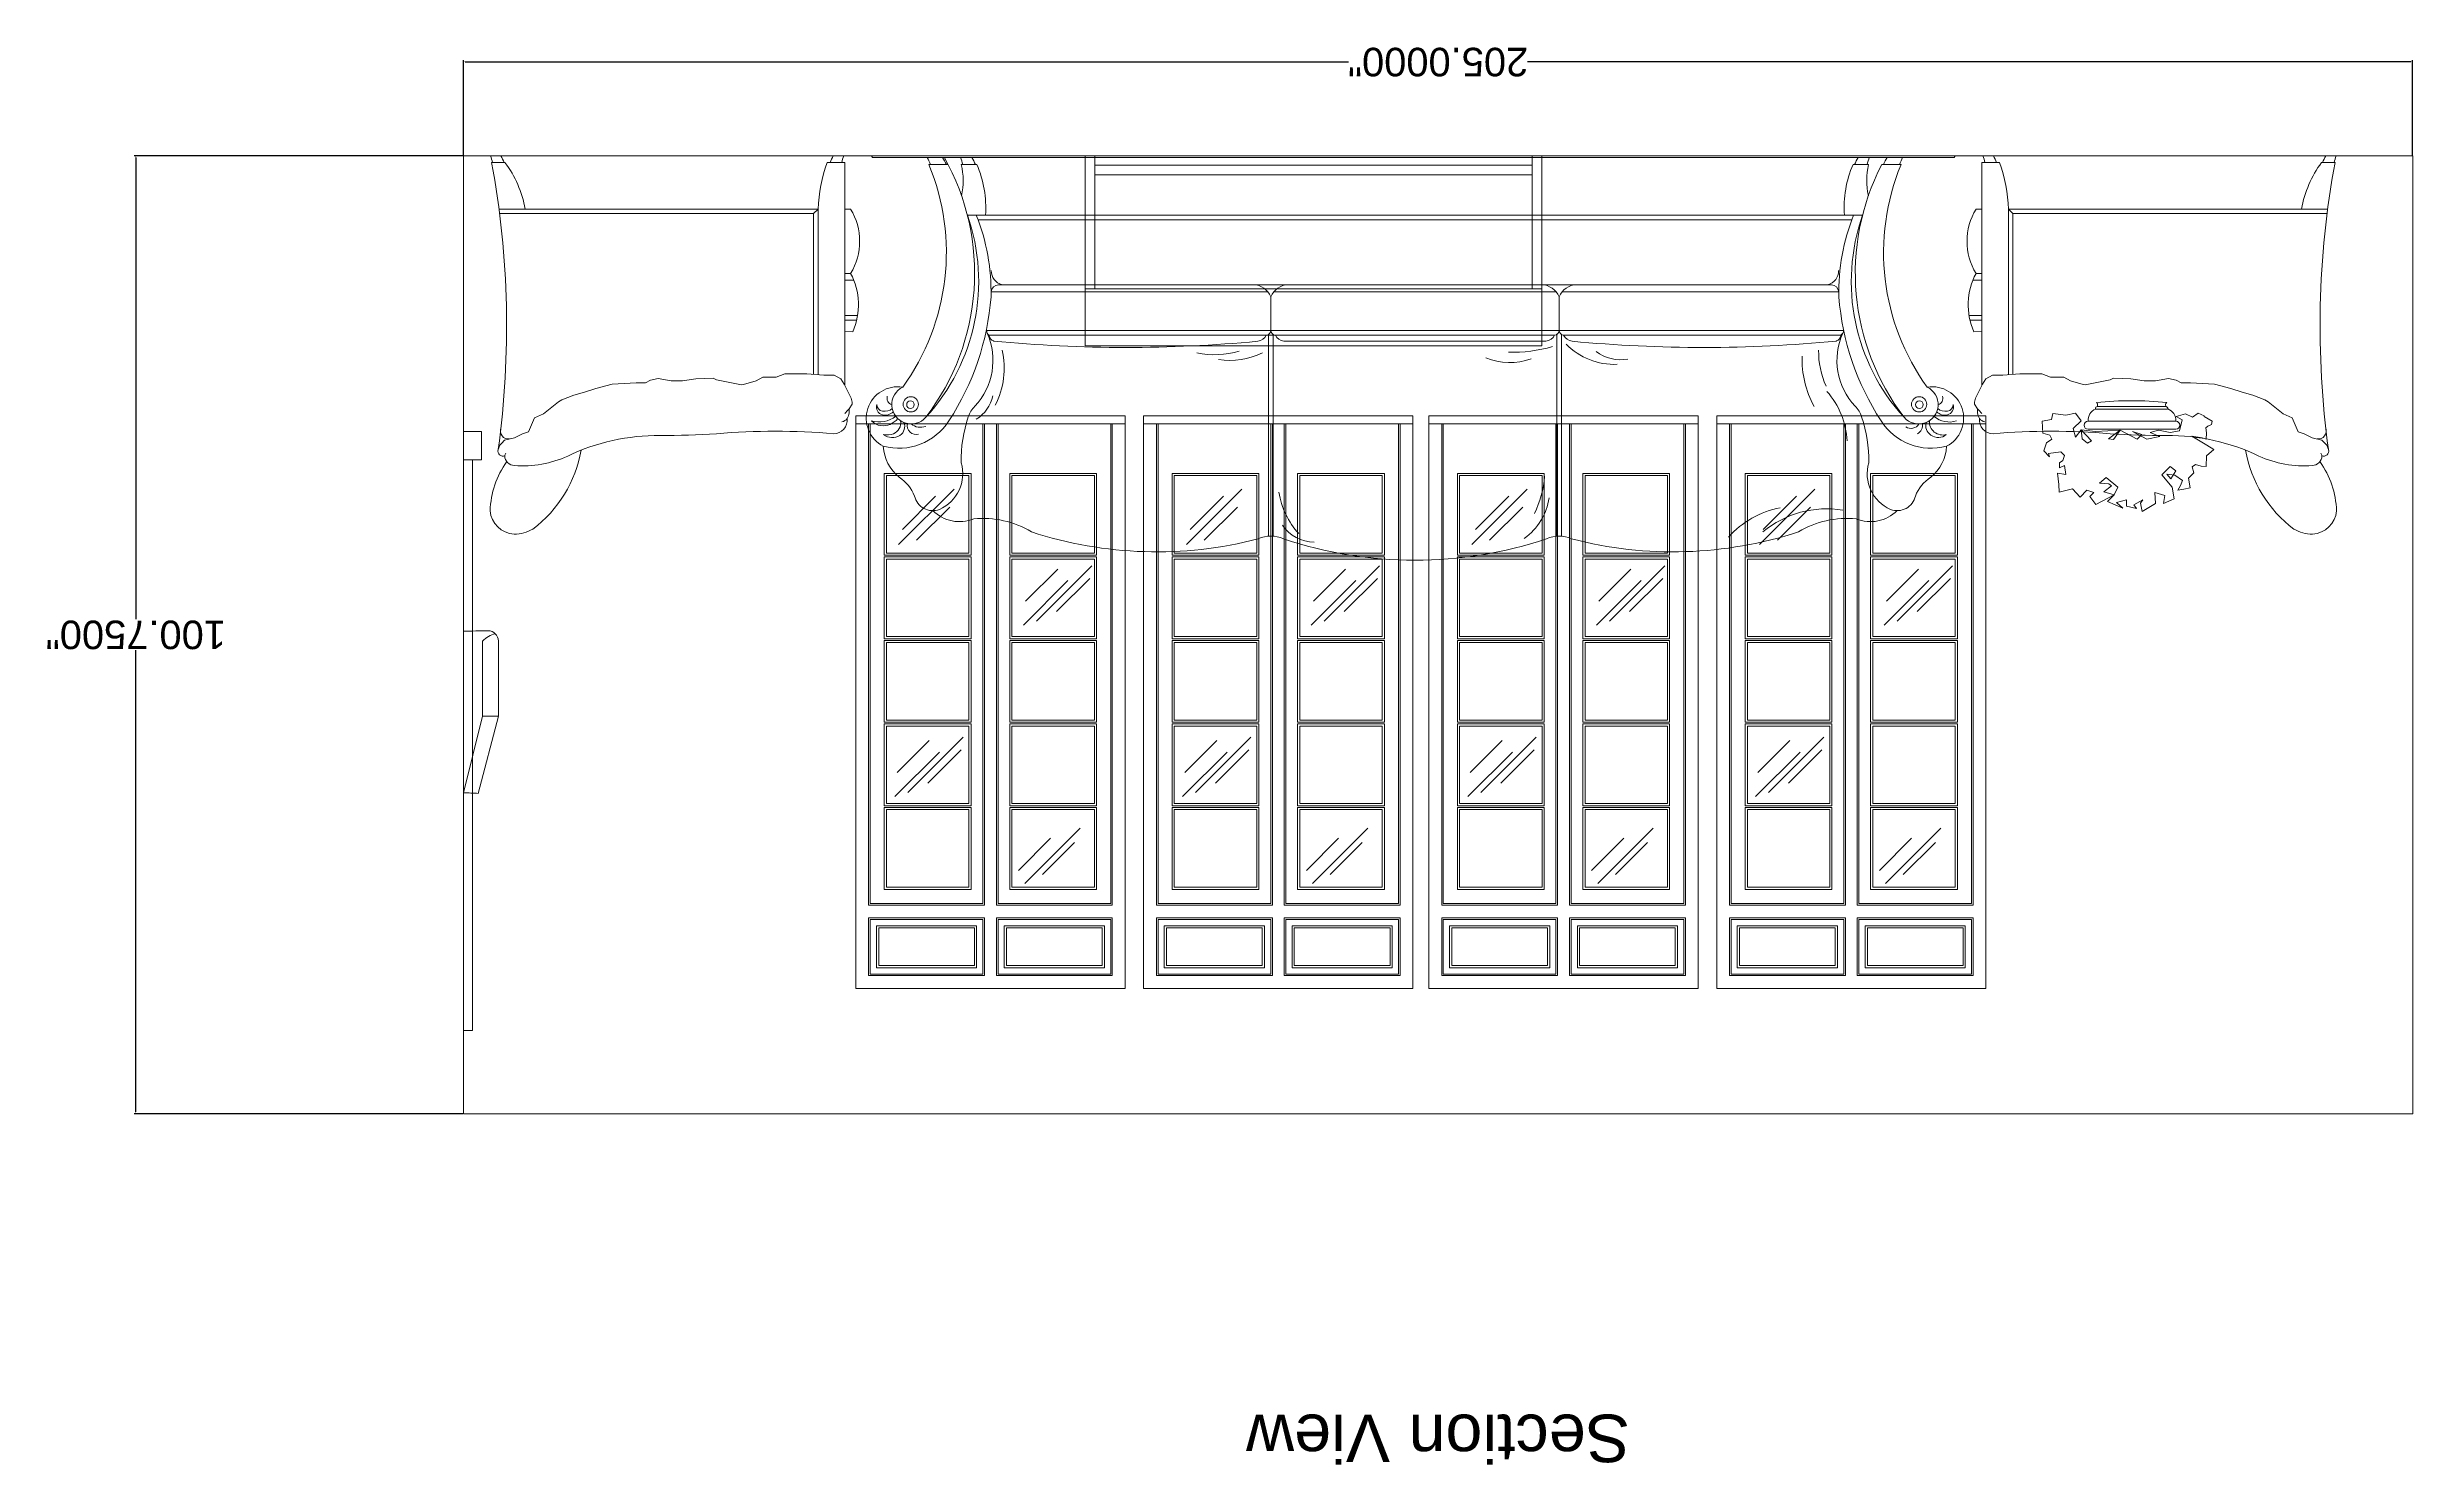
# Model space of a CAD drawing. Header units: inches. Extents: x -813 to 82, y -70 to 268.
# Drawn here: x -812.5 to -563.8, y 107.9 to 256.9 of the extents above; entities that cross this region are included whole.
import ezdxf

# ---------------------------------------------------------------- set-up
doc = ezdxf.new("R2010")
doc.units = ezdxf.units.IN
doc.header["$MEASUREMENT"] = 0
doc.layers.get('Defpoints').update_dxf_attribs({"color": 6})
for name, color, linetype, lineweight in [('ACs', 161, 'Continuous', 0), ('Flowers', 240, 'Continuous', 0), ('Furniture', 4, 'Continuous', 0), ('Text', 30, 'Continuous', 0), ('Windows', 2, 'Continuous', 0)]:
    doc.layers.add(name, color=color, linetype=linetype, lineweight=lineweight)
doc.layers.add('Rugs', color=201, linetype='Continuous')
doc.layers.add('S-DIM', color=7, linetype='Continuous')
doc.layers.add('Walls', color=3, linetype='Continuous', plot=False)
doc.styles.get("Standard").update_dxf_attribs({"font": 'arial.ttf'})
doc.dimstyles.get("Standard").update_dxf_attribs({"dimtxt": 0.18, "dimasz": 0.18, "dimexe": 0.18, "dimexo": 0.0625, "dimgap": 0.09, "dimtad": 0, "dimtih": 1, "dimtoh": 1, "dimdec": 4, "dimzin": 1, "dimdsep": 46, "dimtxsty": 'Standard', "dimcen": 0.09, "dimadec": 0, "dimazin": 0, "dimtfac": 1, "dimtdec": 4, "dimtofl": 0, "dimtmove": 0, "dimatfit": 3, "dimfxl": 1, "dimtolj": 1, "dimtzin": 0, "dimarcsym": 0})

# ---------------------------------------------------------------- blocks, each defined once
blk = doc.blocks.new('*D222')
at = {"layer": 'Defpoints', "color": 0, "lineweight": 0, "transparency": 16777216}
for p in [(-803.23, 245.54), (-768.77, 245.54), (-768.77, 144.79)]:
    blk.add_point(p, dxfattribs=at)
at = {"layer": 'S-DIM', "color": 0, "lineweight": -2, "transparency": 16777216}
for p, q in [((-768.83, 245.54), (-803.41, 245.54)), ((-803.23, 245.36), (-803.23, 196.79)), ((-803.23, 144.97), (-803.23, 193.54)), ((-768.83, 144.79), (-803.41, 144.79))]:
    blk.add_line(p, q, dxfattribs=at)
at = {"layer": 'S-DIM', "color": 0, "lineweight": 0, "transparency": 16777216}
for points in [[(-803.2, 245.36), (-803.26, 245.36), (-803.23, 245.54)], [(-803.2, 144.97), (-803.26, 144.97), (-803.23, 144.79)]]:
    blk.add_solid(points, dxfattribs=at)
at = {"layer": 'S-DIM', "color": 0, "lineweight": 0, "transparency": 16777216, "insert": (-803.23, 195.17), "char_height": 0.18, "attachment_point": 5, "rotation": 180}
blk.add_mtext('\\A1;{\\H16.66667x;100.7500"}', dxfattribs=at)
blk = doc.blocks.new('*D223')
at = {"layer": 'Defpoints', "color": 0, "lineweight": 0, "transparency": 16777216}
for p in [(-768.77, 255.41), (-768.77, 245.54), (-563.77, 245.54)]:
    blk.add_point(p, dxfattribs=at)
at = {"layer": 'S-DIM', "color": 0, "lineweight": -2, "transparency": 16777216}
for p, q in [((-768.77, 245.6), (-768.77, 255.59)), ((-768.59, 255.41), (-675.68, 255.41)), ((-563.95, 255.41), (-656.85, 255.41)), ((-563.77, 245.6), (-563.77, 255.59))]:
    blk.add_line(p, q, dxfattribs=at)
at = {"layer": 'S-DIM', "color": 0, "lineweight": 0, "transparency": 16777216}
for points in [[(-768.59, 255.38), (-768.59, 255.44), (-768.77, 255.41)], [(-563.95, 255.38), (-563.95, 255.44), (-563.77, 255.41)]]:
    blk.add_solid(points, dxfattribs=at)
at = {"layer": 'S-DIM', "color": 0, "lineweight": 0, "transparency": 16777216, "insert": (-666.27, 255.41), "char_height": 0.18, "attachment_point": 5, "rotation": 180}
blk.add_mtext('\\A1;{\\H16.66667x;205.0000"}', dxfattribs=at)

msp = doc.modelspace()

# ---------------------------------------------------------------- linework, layer by layer
at = {"layer": 'ACs', "color": 161}
for p, q in [((-766.75641, 186.58597), (-766.75641, 194.49414)), ((-765.0974, 186.58597), (-765.0974, 194.49414))]:
    msp.add_line(p, q, dxfattribs=at)
at = {"layer": 'ACs', "lineweight": 0}
for p, q in [((-766.75641, 186.58597), (-768.76651, 178.54256)), ((-767.20455, 178.47606), (-765.0974, 186.58597)), ((-765.0974, 186.58597), (-766.75641, 186.58597)), ((-765.91549, 186.58597), (-765.91549, 186.58597))]:
    msp.add_line(p, q, dxfattribs=at)
at = {"layer": 'ACs', "color": 161}
for centre, radius, start, end in [((-759.26584, -171.13137), 366.78163, 91.0814186, 91.4842864), ((-764.95339, 192.8455), 2.44314, 100.5193166, 137.5608395), ((-766.18819, 194.49414), 1.09078, 0, 90), ((-791.30832, -369.30943), 548.31554, 87.4804851, 87.6438483)]:
    msp.add_arc(centre, radius, start, end, dxfattribs=at)
at = {"layer": 'Flowers', "color": 1}
for p, q in [((-589.70008, 219.17272), (-596.96095, 219.17272)), ((-597.90473, 217.61844), (-588.68256, 217.61844)), ((-597.90473, 216.76449), (-588.68256, 216.76449)), ((-589.54246, 218.88853), (-597.11858, 218.88853)), ((-595.98849, 211.70418), (-596.69707, 211.08459)), ((-594.79275, 210.68628), (-595.98849, 211.70418)), ((-596.69707, 211.08459), (-595.72277, 211.04033)), ((-595.45706, 210.81905), (-596.25421, 210.19945)), ((-596.25421, 210.19945), (-595.14705, 209.88965)), ((-595.72277, 211.04033), (-595.45706, 210.81905)), ((-595.14705, 209.88965), (-594.79275, 210.68628))]:
    msp.add_line(p, q, dxfattribs=at)
for points in [[(-600.77143, 214.40386), (-602.05573, 214.22684), (-601.96715, 213.87278), (-602.54288, 214.49237), (-602.27716, 215.33327), (-601.70143, 215.73157), (-601.92288, 216.12988), (-602.67574, 216.35117), (-602.72003, 217.63462), (-601.74572, 217.81164), (-601.61287, 218.43125), (-600.23999, 218.25422), (-599.2214, 218.47551), (-598.62492, 217.64135), (-599.48711, 216.838)], [(-585.31546, 217.10354), (-585.5369, 216.92651), (-585.44833, 216.39542), (-585.49261, 215.73157), (-585.89118, 215.86434), (-586.99834, 216.04137), (-585.40404, 215.11198), (-584.69546, 214.62515), (-585.44833, 213.9613), (-585.49261, 212.85487), (-586.02405, 212.89913), (-586.59977, 213.07615), (-586.95407, 212.81061), (-586.77691, 212.19101), (-587.35264, 211.61567), (-587.1755, 210.59776), (-587.83979, 210.46499), (-588.4598, 210.37648), (-588.19408, 210.8633), (-587.97265, 211.39439), (-588.76981, 211.92547), (-589.61125, 212.05825), (-589.21266, 211.57142), (-588.68123, 212.4123), (-589.25695, 212.85487), (-590.14268, 211.96973), (-589.07981, 210.68628), (-588.85838, 209.44708), (-589.96554, 208.96026), (-589.83268, 209.80114), (-590.89555, 210.11094), (-590.80699, 208.96026), (-592.22415, 208.11938), (-592.40129, 209.00452), (-592.13558, 209.35857), (-593.10987, 208.82749), (-592.79986, 208.42918), (-593.86275, 208.69472), (-593.86275, 209.35857), (-594.92562, 209.04877), (-594.26132, 208.47343), (-595.85563, 209.18154), (-595.14705, 209.88965), (-597.09565, 208.87174), (-597.71567, 209.71262), (-597.31708, 210.11094), (-598.02567, 210.37648), (-598.73425, 209.62411), (-599.5314, 210.50925), (-600.94857, 210.1552), (-600.99286, 210.95182), (-601.12573, 212.14676), (-600.23999, 212.01399), (-600.37285, 212.94339), (-600.90428, 212.7221)], [(-599.48711, 216.838), (-599.2214, 215.95286), (-598.62492, 216.71771), (-598.51282, 215.77583), (-597.98138, 215.289), (-597.53851, 215.55454), (-598.62492, 216.71771), (-597.13994, 216.5282), (-594.52704, 216.66097), (-595.23563, 215.68732), (-595.76706, 215.77583), (-594.52704, 216.66097), (-592.75559, 215.73157), (-592.26843, 216.2184), (-593.24274, 216.5282), (-591.73699, 215.73157), (-590.36411, 215.99712), (-591.38271, 216.43969), (-590.49698, 216.66097), (-589.25695, 216.43969), (-588.28266, 216.61671), (-588.01694, 217.76739), (-588.63694, 218.12145), (-587.66265, 218.387), (-586.90978, 218.03293), (-586.33406, 218.47551), (-585.71404, 218.16571), (-585.71404, 218.12145), (-584.8726, 217.63462), (-584.91689, 217.28057), (-585.31546, 217.10354)], [(-600.90428, 212.7221), (-600.90428, 213.25318), (-600.55, 213.47447), (-600.37285, 214.00555), (-600.77143, 214.40386)]]:
    msp.add_lwpolyline(points, dxfattribs=at)
for centre, radius, start, end in [((-596.97851, 218.96702), 0.16056, 130.2142344, 209.262928), ((-597.16771, 219.34439), 0.26873, 288.5580073, 60.0344859), ((-593.33052, 183.64901), 36.11852, 84.115558, 95.884442), ((-589.49333, 219.34439), 0.26873, 119.9655141, 251.4419927), ((-589.68253, 218.96702), 0.16056, 330.737072, 49.7857656), ((-597.90473, 217.19146), 0.42698, 90, 270), ((-596.63021, 217.7079), 1.27765, 112.4726353, 184.0152565), ((-589.95708, 217.7079), 1.27765, 355.9847435, 70.5421187), ((-588.68256, 217.19146), 0.42698, 270, 90)]:
    msp.add_arc(centre, radius, start, end, dxfattribs=at)
at = {"layer": 'Furniture', "color": 4}
for p, q in [((-731.93719, 239.46158), (-764.97358, 239.46158)), ((-715.77407, 239.29549), (-621.62197, 239.29549)), ((-605.80285, 239.46158), (-572.76645, 239.46158)), ((-622.7557, 238.79021), (-714.64035, 238.79021)), ((-728.04927, 233.15518), (-728.6672, 233.15518)), ((-727.72414, 232.45447), (-728.6672, 232.45447)), ((-610.01589, 232.45447), (-609.07283, 232.45447)), ((-609.69076, 233.15518), (-609.07283, 233.15518)), ((-713.26104, 231.211), (-684.15609, 231.211)), ((-683.5568, 231.211), (-653.83924, 231.211)), ((-624.135, 231.211), (-653.23995, 231.211)), ((-727.31395, 228.71734), (-728.6672, 228.71734)), ((-727.40608, 228.2502), (-728.6672, 228.2502)), ((-713.70701, 227.16875), (-623.61306, 227.16875)), ((-654.01545, 226.66347), (-713.47284, 226.66347)), ((-684.10909, 226.73398), (-684.10909, 205.51828)), ((-683.60381, 226.73398), (-683.60381, 205.51828)), ((-653.79223, 226.73398), (-653.79223, 205.51828)), ((-653.28695, 226.73398), (-653.28695, 205.51828)), ((-653.06374, 226.66347), (-623.92321, 226.66347)), ((-610.42608, 228.71734), (-609.07283, 228.71734)), ((-610.33395, 228.2502), (-609.07283, 228.2502))]:
    msp.add_line(p, q, dxfattribs=at)
for points in [[(-765.71758, 244.83371, 0.02659841), (-765.92214, 245.53442)], [(-728.42275, 217.89249, -0.444081002), (-729.83505, 216.29938, 0.04216933), (-742.16055, 216.29938, -0.016368861), (-748.07164, 216.10581, 0.115319886), (-757.80441, 213.9497, -0.128420425), (-763.40666, 212.96255, -0.414213562), (-764.42416, 213.98004, -0.620032717), (-765.11833, 214.62299, 0.079849308), (-765.80492, 244.83371), (-764.39991, 244.83371, -0.113801585), (-762.27333, 239.92872)], [(-765.03344, 239.92872), (-731.47005, 239.92872, -0.068283449), (-730.53202, 244.83371), (-728.6672, 244.83371), (-728.6672, 221.38119), (-728.17256, 220.39096), (-727.99391, 220.03407), (-727.88672, 219.6058), (-727.88672, 219.39167), (-728.20829, 218.92771), (-728.20829, 218.49944)], [(-764.83154, 245.53442, -0.017419088), (-764.49257, 244.83371)], [(-730.21033, 244.83371, -0.021002665), (-729.87136, 245.53442)], [(-728.78075, 245.53442, 0.026625281), (-728.98532, 244.83371)], [(-719.82052, 244.60094, -0.26076153), (-722.57514, 221.20006, 0.851349151), (-724.61377, 214.98408, 0.210591395), (-722.94056, 211.71857, -0.153682978), (-721.32299, 209.74383, 0.455805841), (-718.71749, 208.33269)], [(-719.98359, 245.35887, -0.008501064), (-719.65651, 244.60094)], [(-717.95993, 244.60094, 0.008721004), (-718.3719, 245.35887)], [(-716.47946, 245.35887, -0.026625281), (-716.2582, 244.60094)], [(-716.414, 244.60094, -0.113911375), (-716.38502, 241.33218, 0.035789389)], [(-713.86188, 239.29549, 0.119663559), (-714.76787, 244.60094), (-716.414, 244.60094)], [(-714.93317, 244.60094, 0.018601564), (-715.29981, 245.35887)], [(-622.62817, 244.60094, 0.119663559), (-623.53416, 239.29549)], [(-621.01102, 241.33218, -0.113911375), (-620.98204, 244.60094), (-622.62817, 244.60094)], [(-622.09623, 245.35887, 0.014659906), (-622.46287, 244.60094)], [(-619.60691, 244.60094, 0.290734315), (-617.246, 218.02401)], [(-621.13784, 244.60094, -0.026625281), (-620.91658, 245.35887)], [(-616.07305, 209.74383, -0.153682978), (-614.45548, 211.71857, 0.210591395), (-612.78227, 214.98408, 0.851349151), (-614.8209, 221.20006, -0.26076153), (-617.57553, 244.60094), (-619.60691, 244.60094)], [(-619.02414, 245.35887, 0.008721004), (-619.43612, 244.60094)], [(-617.73953, 244.60094, -0.008501064), (-617.41245, 245.35887)], [(-572.70659, 239.92872), (-606.26999, 239.92872, 0.068283449), (-607.20802, 244.83371), (-609.07283, 244.83371), (-609.07283, 221.38119), (-609.56747, 220.39096), (-609.74612, 220.03407), (-609.85332, 219.6058), (-609.85332, 219.39167), (-609.53174, 218.92771), (-609.53174, 218.49944)], [(-609.31729, 217.89249, 0.444081002), (-607.90498, 216.29938, -0.04216933), (-595.57949, 216.29938, 0.016368861), (-589.66839, 216.10581, -0.115319886), (-579.93562, 213.9497, 0.128420425), (-574.33337, 212.96255, 0.414213562), (-573.31587, 213.98004, 0.620032717), (-572.6217, 214.62299, -0.079849308), (-571.93511, 244.83371), (-573.34012, 244.83371, 0.113801585), (-575.4667, 239.92872)], [(-608.95928, 245.53442, -0.026625281), (-608.75472, 244.83371)], [(-607.5297, 244.83371, 0.021002665), (-607.86867, 245.53442)], [(-572.9085, 245.53442, 0.017419088), (-573.24747, 244.83371)], [(-572.02245, 244.83371, -0.02659841), (-571.81789, 245.53442)], [(-728.6672, 239.92872), (-728.04927, 239.92872, -0.279710987), (-728.04927, 233.15518, -0.229543467), (-727.8157, 227.01779), (-728.6672, 227.04568)], [(-724.61377, 214.98408, 0.32666224), (-717.71424, 217.66578, 0.126676582), (-713.28368, 230.70572, 0.100585253), (-714.83444, 239.29549)], [(-722.57514, 221.20006, 1.222943162), (-720.15004, 218.02402, 0.277048157), (-715.77407, 239.29549, 0.277048157)], [(-622.5616, 239.29549, 0.100585253), (-624.11236, 230.70572, 0.126676582), (-619.6818, 217.66578, 0.32666224), (-612.78227, 214.98408)], [(-621.62197, 239.29549, 0.277048157), (-617.24601, 218.02402, 1.222943162), (-614.8209, 221.20006)], [(-609.07283, 239.92872), (-609.69076, 239.92872, 0.279710987), (-609.69076, 233.15518, 0.229543467), (-609.92434, 227.01779), (-609.07283, 227.04568)], [(-713.70701, 227.16875, 0.389920794), (-713.47284, 226.66347, 0.368019618), (-713.00456, 226.04881, 0.047858046), (-685.23808, 226.02356, 0.249890274), (-684.3323, 226.66347, 0.386961257), (-683.85645, 227.16875), (-683.85645, 230.70572, 0.300018597), (-685.71486, 231.96892)], [(-712.49108, 231.96892, 0.381310169), (-713.26104, 231.211, 0.381310169)], [(-712.49108, 231.96892), (-624.90496, 231.96892, -0.381310169), (-624.135, 231.211)], [(-681.99804, 231.96892, 0.300018597), (-683.85645, 230.70572)], [(-653.53959, 230.70572, 0.300018597), (-655.39801, 231.96892)], [(-623.6162, 227.18385, -0.267075603), (-623.92321, 226.66347, -0.368019618), (-624.39149, 226.04881, -0.047858046), (-652.15796, 226.02356, -0.249890274), (-653.06374, 226.66347, -0.386961257), (-653.53959, 227.16875), (-653.53959, 230.70572, -0.300018597), (-651.68118, 231.96892)], [(-718.71749, 208.33269, 0.37559417), (-716.41892, 213.25248, -0.087320525), (-715.675, 218.06385, -0.109434546), (-714.98321, 219.19632, 0.301350804), (-713.68843, 226.87046)], [(-683.85645, 227.16875, 0.386961257), (-683.3806, 226.66347, 0.249890274), (-682.47482, 226.02356), (-654.92122, 226.02356, 0.249890274), (-654.01545, 226.66347, 0.386961257), (-653.53959, 227.16875)], [(-623.70761, 226.87046, 0.301350804), (-622.41283, 219.19632, -0.12282487), (-621.72104, 218.06385, -0.087320525), (-620.97712, 213.25248, 0.37559417), (-618.67855, 208.33269, 0.455805763), (-616.07305, 209.74383)], [(-723.67957, 218.94789, -0.229545985), (-724.68887, 218.67316, -0.405021668), (-725.28822, 219.38148, 0.455828582), (-724.68887, 218.28193, 0.266286738), (-723.57252, 218.59771, 0.291564971)], [(-613.71647, 218.94789, 0.229545985), (-612.70717, 218.67316, 0.405021668), (-612.10782, 219.38148, -0.455828582), (-612.70717, 218.28193, -0.266286738), (-613.82352, 218.59771, -0.291564971)], [(-723.09281, 217.89249, -0.261371903), (-724.89485, 217.14951, -0.166647644), (-725.86461, 217.65765, 0.243543044), (-723.30464, 218.12916, 0.264277034)], [(-722.46787, 217.48431, -0.384061517), (-722.86537, 216.12443, -0.314941817), (-724.5816, 216.21014, 0.157925977), (-723.55186, 216.29585, 0.353414516), (-722.79875, 217.65927, 0.353414516)], [(-614.59729, 217.65927, 0.512989059), (-612.81444, 216.21014, -0.351412316), (-614.43413, 216.15933, -0.34721466), (-614.92817, 217.48431)], [(-756.39545, 214.56629, -0.191032074), (-761.47777, 206.27557, -0.146869589), (-763.44298, 205.74382, -0.374275571), (-765.96234, 208.19784, -0.146281079), (-764.21641, 213.36392, -0.146281079)], [(-581.34458, 214.56629, 0.191032074), (-576.26226, 206.27557, 0.146869589), (-574.29705, 205.74382, 0.374275571), (-571.77769, 208.19784, 0.146281079), (-573.52362, 213.36392, 0.146281079)], [(-719.40706, 208.20758, 0.296562293), (-715.10592, 207.33236, -0.163814445), (-709.03557, 205.98131, 0.143956907), (-685.17685, 205.24427, -0.215055135), (-682.53605, 205.24427, 0.162592065), (-654.85999, 205.24427, -0.215055135), (-652.2192, 205.24427, 0.143956907), (-628.36047, 205.98131, -0.163814445), (-622.29012, 207.33236, 0.296562293), (-617.98898, 208.20758, 0.351408038)]]:
    msp.add_lwpolyline(points, format="xyb", dxfattribs=at)
for points in [[(-717.78913, 244.60094), (-719.82052, 244.60094)], [(-731.93719, 222.53156), (-731.93719, 239.46158), (-731.47005, 239.92872), (-731.47005, 222.49699)], [(-605.80285, 222.53156), (-605.80285, 239.46158), (-606.26999, 239.92872), (-606.26999, 222.49699)], [(-728.6672, 221.38119), (-728.74015, 221.52723), (-729.07063, 222.05539), (-729.79769, 222.4515), (-730.85522, 222.4515), (-732.63981, 222.58354), (-734.95317, 222.58354), (-735.87852, 222.25345), (-737.26653, 222.25345), (-737.99358, 221.85733), (-739.31551, 221.46122), (-739.52164, 221.45251), (-742.15229, 221.97803), (-742.52058, 222.13568), (-744.33879, 222.05539), (-745.72681, 221.85733), (-746.91654, 221.85733), (-748.30455, 222.12141), (-749.09771, 221.92335), (-749.62647, 221.65927), (-750.61791, 221.65927), (-753.12956, 221.52723), (-754.84805, 221.0651), (-756.03778, 220.66898), (-757.16141, 220.33889), (-758.40969, 219.87595), (-758.77798, 219.66574), (-760.35637, 218.40449), (-761.3034, 217.98408), (-761.93476, 216.51263), (-762.56612, 216.30242), (-763.40792, 215.882), (-764.43519, 215.6086), (-764.73881, 215.30534), (-764.92858, 215.07789), (-765.11833, 214.62299)], [(-609.07283, 221.38119), (-608.99988, 221.52723), (-608.66941, 222.05539), (-607.94235, 222.4515), (-606.88481, 222.4515), (-605.10022, 222.58354), (-602.78686, 222.58354), (-601.86152, 222.25345), (-600.47351, 222.25345), (-599.74645, 221.85733), (-598.42453, 221.46122), (-598.21839, 221.45251), (-595.58775, 221.97803), (-595.21945, 222.13568), (-593.40124, 222.05539), (-592.01322, 221.85733), (-590.8235, 221.85733), (-589.43548, 222.12141), (-588.64233, 221.92335), (-588.11356, 221.65927), (-587.12212, 221.65927), (-584.61047, 221.52723), (-582.89198, 221.0651), (-581.70225, 220.66898), (-580.57862, 220.33889), (-579.33034, 219.87595), (-578.96205, 219.66574), (-577.38366, 218.40449), (-576.43663, 217.98408), (-575.80527, 216.51263), (-575.17392, 216.30242), (-574.33211, 215.882), (-573.30484, 215.6086), (-573.00122, 215.30534), (-572.81146, 215.07789), (-572.6217, 214.62299)], [(-728.65598, 218.42806), (-728.3344, 218.78495), (-728.20829, 218.92771)], [(-609.08406, 218.42806), (-609.40564, 218.78495), (-609.53174, 218.92771)]]:
    msp.add_lwpolyline(points, dxfattribs=at)
for centre, radius in [((-721.72145, 219.38938), 0.8022), ((-721.75488, 219.356), 0.40064), ((-615.67459, 219.38938), 0.8022), ((-615.64116, 219.356), 0.40064)]:
    msp.add_circle(centre, radius, dxfattribs=at)
for centre, radius, start, end in [((-739.89116, 233.171), 24.88259, 322.5016617, 29.4160741), ((-711.74937, 233.42933), 1.50814, 178.9107643, 255.5467397), ((-625.64667, 233.42933), 1.50814, 284.4532603, 1.0892357), ((-720.43048, 223.18406), 8.53532, 332.8530196, 12.8875179), ((-689.74212, 233.27742), 8.66772, 257.4755615, 287.1959445), ((-688.20887, 231.8871), 7.87975, 261.6339243, 296.1842154), ((-658.70425, 230.51732), 6.73334, 247.9104086, 289.2273359), ((-658.41485, 239.75326), 14.88844, 268.2804886, 286.3213801), ((-647.72537, 230.69559), 7.10482, 224.3409273, 272.3733556), ((-647.0816, 228.33964), 4.25765, 232.9883196, 280.2439373), ((-617.49545, 224.17474), 10.49293, 178.4101754, 208.4691961), ((-617.52541, 224.9373), 8.72127, 178.945204, 204.6066712), ((-723.53396, 220.03282), 0.69276, 162.7197828, 254.1662764), ((-716.73312, 221.0098), 3.69724, 300.9825906, 348.7129576), ((-631.8702, 215.05039), 8.64281, 3.2404509, 41.2844105), ((-613.86208, 220.03282), 0.69276, 285.8337236, 17.2802172), ((-764.01907, 216.60122), 0.86145, 159.0366675, 276.4997636), ((-729.22529, 218.51742), 1.01716, 285.1985006, 358.9870878), ((-721.15391, 217.1609), 0.94056, 167.4714281, 285.8946475), ((-720.68349, 218.55004), 1.5798, 230.6885361, 289.7746686), ((-616.5246, 217.78913), 0.93473, 234.8973138, 330.4209891), ((-616.34399, 217.19786), 1.0336, 299.2279348, 9.3019067), ((-612.49127, 219.95443), 2.42722, 228.9397265, 287.9855689), ((-608.51474, 218.51742), 1.01716, 181.0129122, 254.8014994), ((-573.72096, 216.60122), 0.86145, 263.5002364, 20.9633325), ((-763.73081, 213.85466), 0.70459, 144.7977538, 169.7494657), ((-574.00922, 213.85466), 0.70459, 10.2505343, 35.2022462), ((-666.10874, 212.73016), 11.08425, 334.1850816, 355.2852154), ((-674.51074, 211.54019), 8.61331, 189.3596272, 221.8745621), ((-660.87502, 210.47522), 6.35358, 305.347315, 351.7594765), ((-679.19209, 209.0814), 4.19777, 214.616093, 268.6298695), ((-628.44229, 198.89115), 9.79027, 100.8002429, 138.1187335), ((-625.39434, 197.94143), 10.4651, 80.7687199, 129.8134959)]:
    msp.add_arc(centre, radius, start, end, dxfattribs=at)
for p in [(-653.79223, 226.73398), (-713.00456, 226.04881), (-624.39149, 226.04881)]:
    msp.add_point(p, dxfattribs=at)
at = {"layer": 'Rugs', "lineweight": 0}
for p, q in [((-668.87002, 245.54026), (-725.87002, 245.54026)), ((-725.87002, 245.54026), (-725.75562, 245.35929)), ((-725.87002, 245.54026), (-611.87002, 245.54026)), ((-668.75562, 245.35929), (-725.75562, 245.35929)), ((-668.98441, 245.35929), (-611.98441, 245.35929)), ((-668.98441, 245.35929), (-611.98441, 245.35929)), ((-668.87002, 245.54026), (-611.87002, 245.54026)), ((-611.87002, 245.54026), (-611.98441, 245.35929)), ((-611.87002, 245.54026), (-611.98441, 245.35929))]:
    msp.add_line(p, q, dxfattribs=at)
at = {"layer": 'Walls', "lineweight": 0}
for p, q in [((-773.97352, 245.54026), (-568.97352, 245.54026)), ((-563.76651, 245.54026), (-768.76651, 245.54026)), ((-768.76651, 245.54026), (-768.76651, 144.79026)), ((-563.76651, 245.54026), (-563.76651, 144.79026)), ((-768.76651, 144.79026), (-563.76651, 144.79026))]:
    msp.add_line(p, q, dxfattribs=at)
at = {"layer": 'Windows', "color": 4, "lineweight": 0}
for p, q in [((-703.37002, 244.54026), (-703.37002, 243.54026)), ((-656.37002, 244.54026), (-702.37002, 244.54026)), ((-655.37002, 243.54026), (-655.37002, 244.54026)), ((-702.37002, 243.54026), (-656.37002, 243.54026)), ((-768.76651, 213.54026), (-768.76651, 216.54026))]:
    msp.add_line(p, q, dxfattribs=at)
at = {"layer": 'Windows', "lineweight": 0}
for p, q in [((-768.76651, 216.54026), (-766.87002, 216.54026)), ((-768.76651, 216.54026), (-768.76651, 213.54026)), ((-766.87002, 216.54026), (-766.87002, 213.54026)), ((-766.87002, 213.54026), (-768.76651, 213.54026)), ((-768.76651, 153.54026), (-768.76651, 213.54026)), ((-767.81826, 213.54026), (-767.81826, 153.54026)), ((-699.18436, 157.96152), (-727.49986, 157.96152)), ((-668.91686, 157.96152), (-697.23236, 157.96152)), ((-638.91686, 157.96152), (-667.23236, 157.96152)), ((-608.64936, 157.96152), (-636.96486, 157.96152)), ((-767.81826, 153.54026), (-768.76651, 153.54026))]:
    msp.add_line(p, q, dxfattribs=at)
at = {"layer": 'Windows', "color": 2}
for p, q in [((-727.49986, 157.96152), (-727.49986, 218.18859)), ((-727.49986, 218.18859), (-699.18436, 218.18859)), ((-699.18436, 217.32484), (-727.49986, 217.32484)), ((-726.15446, 166.73501), (-726.15446, 217.32484)), ((-725.9889, 166.90056), (-725.9889, 217.32484)), ((-714.13892, 166.90056), (-714.13892, 217.32484)), ((-713.96113, 166.73501), (-713.96113, 217.32484)), ((-712.72308, 166.73501), (-712.72308, 217.32484)), ((-712.5453, 166.90056), (-712.5453, 217.32484)), ((-700.69532, 166.90056), (-700.69532, 217.32484)), ((-700.52976, 166.73501), (-700.52976, 217.32484)), ((-699.18436, 218.18859), (-699.18436, 157.96152)), ((-697.23236, 157.96152), (-697.23236, 218.18859)), ((-697.23236, 218.18859), (-668.91686, 218.18859)), ((-668.91686, 217.32484), (-697.23236, 217.32484)), ((-695.88696, 166.73501), (-695.88696, 217.32484)), ((-695.7214, 166.90056), (-695.7214, 217.32484)), ((-683.87142, 166.90056), (-683.87142, 217.32484)), ((-683.69363, 166.73501), (-683.69363, 217.32484)), ((-682.45559, 166.73501), (-682.45559, 217.32484)), ((-682.2778, 166.90056), (-682.2778, 217.32484)), ((-670.42782, 166.90056), (-670.42782, 217.32484)), ((-670.26226, 166.73501), (-670.26226, 217.32484)), ((-668.91686, 218.18859), (-668.91686, 157.96152)), ((-667.23236, 157.96152), (-667.23236, 218.18859)), ((-667.23236, 218.18859), (-638.91686, 218.18859)), ((-638.91686, 217.32484), (-667.23236, 217.32484)), ((-665.88696, 166.73501), (-665.88696, 217.32484)), ((-665.7214, 166.90056), (-665.7214, 217.32484)), ((-653.87142, 166.90056), (-653.87142, 217.32484)), ((-653.69363, 166.73501), (-653.69363, 217.32484)), ((-652.45559, 166.73501), (-652.45559, 217.32484)), ((-652.2778, 166.90056), (-652.2778, 217.32484)), ((-640.42782, 166.90056), (-640.42782, 217.32484)), ((-640.26226, 166.73501), (-640.26226, 217.32484)), ((-638.91686, 218.18859), (-638.91686, 157.96152)), ((-636.96486, 157.96152), (-636.96486, 218.18859)), ((-636.96486, 218.18859), (-608.64936, 218.18859)), ((-608.64936, 217.32484), (-636.96486, 217.32484)), ((-635.61946, 166.73501), (-635.61946, 217.32484)), ((-635.4539, 166.90056), (-635.4539, 217.32484)), ((-623.60392, 166.90056), (-623.60392, 217.32484)), ((-623.42614, 166.73501), (-623.42614, 217.32484)), ((-622.18809, 166.73501), (-622.18809, 217.32484)), ((-622.0103, 166.90056), (-622.0103, 217.32484)), ((-610.16032, 166.90056), (-610.16032, 217.32484)), ((-609.99476, 166.73501), (-609.99476, 217.32484)), ((-608.64936, 218.18859), (-608.64936, 157.96152)), ((-724.505, 212.1312), (-715.3755, 212.1312)), ((-724.505, 203.52461), (-724.505, 212.1312)), ((-715.60417, 211.90253), (-724.27634, 211.90253)), ((-724.27634, 203.7472), (-724.27634, 211.90253)), ((-715.60417, 203.7472), (-715.60417, 211.90253)), ((-715.3755, 203.52461), (-715.3755, 212.1312)), ((-702.17921, 212.1312), (-711.30872, 212.1312)), ((-711.30872, 203.52461), (-711.30872, 212.1312)), ((-711.08005, 211.90253), (-702.40788, 211.90253)), ((-711.08005, 203.7472), (-711.08005, 211.90253)), ((-702.40788, 203.7472), (-702.40788, 211.90253)), ((-702.17921, 203.52461), (-702.17921, 212.1312)), ((-694.23751, 212.1312), (-685.108, 212.1312)), ((-694.23751, 203.52461), (-694.23751, 212.1312)), ((-685.33667, 211.90253), (-694.00884, 211.90253)), ((-694.00884, 203.7472), (-694.00884, 211.90253)), ((-685.33667, 203.7472), (-685.33667, 211.90253)), ((-685.108, 203.52461), (-685.108, 212.1312)), ((-671.91171, 212.1312), (-681.04122, 212.1312)), ((-681.04122, 203.52461), (-681.04122, 212.1312)), ((-680.81255, 211.90253), (-672.14038, 211.90253)), ((-680.81255, 203.7472), (-680.81255, 211.90253)), ((-672.14038, 203.7472), (-672.14038, 211.90253)), ((-671.91171, 203.52461), (-671.91171, 212.1312)), ((-664.23751, 212.1312), (-655.108, 212.1312)), ((-664.23751, 203.52461), (-664.23751, 212.1312)), ((-655.33667, 211.90253), (-664.00884, 211.90253)), ((-664.00884, 203.7472), (-664.00884, 211.90253)), ((-655.33667, 203.7472), (-655.33667, 211.90253)), ((-655.108, 203.52461), (-655.108, 212.1312)), ((-641.91171, 212.1312), (-651.04122, 212.1312)), ((-651.04122, 203.52461), (-651.04122, 212.1312)), ((-650.81255, 211.90253), (-642.14038, 211.90253)), ((-650.81255, 203.7472), (-650.81255, 211.90253)), ((-642.14038, 203.7472), (-642.14038, 211.90253)), ((-641.91171, 203.52461), (-641.91171, 212.1312)), ((-633.97001, 212.1312), (-624.8405, 212.1312)), ((-633.97001, 203.52461), (-633.97001, 212.1312)), ((-625.06917, 211.90253), (-633.74134, 211.90253)), ((-633.74134, 203.7472), (-633.74134, 211.90253)), ((-625.06917, 203.7472), (-625.06917, 211.90253)), ((-624.8405, 203.52461), (-624.8405, 212.1312)), ((-611.64421, 212.1312), (-620.77372, 212.1312)), ((-620.77372, 203.52461), (-620.77372, 212.1312)), ((-620.54505, 211.90253), (-611.87288, 211.90253)), ((-620.54505, 203.7472), (-620.54505, 211.90253)), ((-611.87288, 203.7472), (-611.87288, 211.90253)), ((-611.64421, 203.52461), (-611.64421, 212.1312)), ((-717.17743, 210.46034), (-723.0009, 204.63687)), ((-719.10938, 209.73293), (-722.60346, 206.23885)), ((-686.90993, 210.46034), (-692.7334, 204.63687)), ((-688.84188, 209.73293), (-692.33596, 206.23885)), ((-656.90993, 210.46034), (-662.7334, 204.63687)), ((-658.84188, 209.73293), (-662.33596, 206.23885)), ((-626.64243, 210.46034), (-632.4659, 204.63687)), ((-628.57438, 209.73293), (-632.06846, 206.23885)), ((-717.62412, 208.59099), (-721.1182, 205.09691)), ((-687.35662, 208.59099), (-690.8507, 205.09691)), ((-657.35662, 208.59099), (-660.8507, 205.09691)), ((-627.08912, 208.59099), (-630.5832, 205.09691)), ((-724.505, 203.52461), (-715.3755, 203.52461)), ((-715.3755, 203.3416), (-724.505, 203.3416)), ((-724.505, 194.74109), (-724.505, 203.3416)), ((-724.27634, 203.7472), (-715.60417, 203.7472)), ((-715.60417, 203.11901), (-724.27634, 203.11901)), ((-724.27634, 194.96368), (-724.27634, 203.11901)), ((-715.60417, 194.96368), (-715.60417, 203.11901)), ((-715.3755, 194.74109), (-715.3755, 203.3416)), ((-702.17921, 203.52461), (-711.30872, 203.52461)), ((-711.30872, 203.3416), (-702.17921, 203.3416)), ((-711.30872, 194.74109), (-711.30872, 203.3416)), ((-702.40788, 203.7472), (-711.08005, 203.7472)), ((-711.08005, 203.11901), (-702.40788, 203.11901)), ((-711.08005, 194.96368), (-711.08005, 203.11901)), ((-706.27164, 202.06881), (-709.64248, 198.69798)), ((-702.68645, 202.41543), (-708.50992, 196.59196)), ((-702.40788, 194.96368), (-702.40788, 203.11901)), ((-702.17921, 194.74109), (-702.17921, 203.3416)), ((-694.23751, 203.52461), (-685.108, 203.52461)), ((-685.108, 203.3416), (-694.23751, 203.3416)), ((-694.23751, 194.74109), (-694.23751, 203.3416)), ((-694.00884, 203.7472), (-685.33667, 203.7472)), ((-685.33667, 203.11901), (-694.00884, 203.11901)), ((-694.00884, 194.96368), (-694.00884, 203.11901)), ((-685.33667, 194.96368), (-685.33667, 203.11901)), ((-685.108, 194.74109), (-685.108, 203.3416)), ((-671.91171, 203.52461), (-681.04122, 203.52461)), ((-681.04122, 203.3416), (-671.91171, 203.3416)), ((-681.04122, 194.74109), (-681.04122, 203.3416)), ((-672.14038, 203.7472), (-680.81255, 203.7472)), ((-680.81255, 203.11901), (-672.14038, 203.11901)), ((-680.81255, 194.96368), (-680.81255, 203.11901)), ((-676.00414, 202.06881), (-679.37498, 198.69798)), ((-672.41896, 202.41543), (-678.24243, 196.59196)), ((-672.14038, 194.96368), (-672.14038, 203.11901)), ((-671.91171, 194.74109), (-671.91171, 203.3416)), ((-664.23751, 203.52461), (-655.108, 203.52461)), ((-655.108, 203.3416), (-664.23751, 203.3416)), ((-664.23751, 194.74109), (-664.23751, 203.3416)), ((-664.00884, 203.7472), (-655.33667, 203.7472)), ((-655.33667, 203.11901), (-664.00884, 203.11901)), ((-664.00884, 194.96368), (-664.00884, 203.11901)), ((-655.33667, 194.96368), (-655.33667, 203.11901)), ((-655.108, 194.74109), (-655.108, 203.3416)), ((-641.91171, 203.52461), (-651.04122, 203.52461)), ((-651.04122, 203.3416), (-641.91171, 203.3416)), ((-651.04122, 194.74109), (-651.04122, 203.3416)), ((-642.14038, 203.7472), (-650.81255, 203.7472)), ((-650.81255, 203.11901), (-642.14038, 203.11901)), ((-650.81255, 194.96368), (-650.81255, 203.11901)), ((-646.00414, 202.06881), (-649.37498, 198.69798)), ((-642.41896, 202.41543), (-648.24243, 196.59196)), ((-642.14038, 194.96368), (-642.14038, 203.11901)), ((-641.91171, 194.74109), (-641.91171, 203.3416)), ((-633.97001, 203.52461), (-624.8405, 203.52461)), ((-624.8405, 203.3416), (-633.97001, 203.3416)), ((-633.97001, 194.74109), (-633.97001, 203.3416)), ((-633.74134, 203.7472), (-625.06917, 203.7472)), ((-625.06917, 203.11901), (-633.74134, 203.11901)), ((-633.74134, 194.96368), (-633.74134, 203.11901)), ((-625.06917, 194.96368), (-625.06917, 203.11901)), ((-624.8405, 194.74109), (-624.8405, 203.3416)), ((-611.64421, 203.52461), (-620.77372, 203.52461)), ((-620.77372, 203.3416), (-611.64421, 203.3416)), ((-620.77372, 194.74109), (-620.77372, 203.3416)), ((-611.87288, 203.7472), (-620.54505, 203.7472)), ((-620.54505, 203.11901), (-611.87288, 203.11901)), ((-620.54505, 194.96368), (-620.54505, 203.11901)), ((-615.73665, 202.06881), (-619.10748, 198.69798)), ((-612.15146, 202.41543), (-617.97493, 196.59196)), ((-611.87288, 194.96368), (-611.87288, 203.11901)), ((-611.64421, 194.74109), (-611.64421, 203.3416)), ((-705.18944, 200.8592), (-709.8781, 196.17054)), ((-702.90746, 201.08676), (-706.40154, 197.59268)), ((-674.92194, 200.8592), (-679.6106, 196.17054)), ((-672.63996, 201.08676), (-676.13404, 197.59268)), ((-644.92194, 200.8592), (-649.6106, 196.17054)), ((-642.63996, 201.08676), (-646.13404, 197.59268)), ((-614.65444, 200.8592), (-619.3431, 196.17054)), ((-612.37246, 201.08676), (-615.86654, 197.59268)), ((-724.505, 194.74109), (-715.3755, 194.74109)), ((-715.3755, 194.55808), (-724.505, 194.55808)), ((-724.505, 185.95758), (-724.505, 194.55808)), ((-724.27634, 194.96368), (-715.60417, 194.96368)), ((-715.60417, 194.33549), (-724.27634, 194.33549)), ((-724.27634, 186.18016), (-724.27634, 194.33549)), ((-715.60417, 186.18016), (-715.60417, 194.33549)), ((-715.3755, 185.95758), (-715.3755, 194.55808)), ((-702.17921, 194.74109), (-711.30872, 194.74109)), ((-711.30872, 185.95758), (-711.30872, 194.55808)), ((-711.30872, 194.55808), (-702.17921, 194.55808)), ((-702.40788, 194.96368), (-711.08005, 194.96368)), ((-711.08005, 186.18016), (-711.08005, 194.33549)), ((-711.08005, 194.33549), (-702.40788, 194.33549)), ((-702.40788, 186.18016), (-702.40788, 194.33549)), ((-702.17921, 185.95758), (-702.17921, 194.55808)), ((-694.23751, 194.74109), (-685.108, 194.74109)), ((-685.108, 194.55808), (-694.23751, 194.55808)), ((-694.23751, 185.95758), (-694.23751, 194.55808)), ((-694.00884, 194.96368), (-685.33667, 194.96368)), ((-685.33667, 194.33549), (-694.00884, 194.33549)), ((-694.00884, 186.18016), (-694.00884, 194.33549)), ((-685.33667, 186.18016), (-685.33667, 194.33549)), ((-685.108, 185.95758), (-685.108, 194.55808)), ((-671.91171, 194.74109), (-681.04122, 194.74109)), ((-681.04122, 185.95758), (-681.04122, 194.55808)), ((-681.04122, 194.55808), (-671.91171, 194.55808)), ((-672.14038, 194.96368), (-680.81255, 194.96368)), ((-680.81255, 186.18016), (-680.81255, 194.33549)), ((-680.81255, 194.33549), (-672.14038, 194.33549)), ((-672.14038, 186.18016), (-672.14038, 194.33549)), ((-671.91171, 185.95758), (-671.91171, 194.55808)), ((-664.23751, 194.74109), (-655.108, 194.74109)), ((-655.108, 194.55808), (-664.23751, 194.55808)), ((-664.23751, 185.95758), (-664.23751, 194.55808)), ((-664.00884, 194.96368), (-655.33667, 194.96368)), ((-655.33667, 194.33549), (-664.00884, 194.33549)), ((-664.00884, 186.18016), (-664.00884, 194.33549)), ((-655.33667, 186.18016), (-655.33667, 194.33549)), ((-655.108, 185.95758), (-655.108, 194.55808)), ((-641.91171, 194.74109), (-651.04122, 194.74109)), ((-651.04122, 185.95758), (-651.04122, 194.55808)), ((-651.04122, 194.55808), (-641.91171, 194.55808)), ((-642.14038, 194.96368), (-650.81255, 194.96368)), ((-650.81255, 186.18016), (-650.81255, 194.33549)), ((-650.81255, 194.33549), (-642.14038, 194.33549)), ((-642.14038, 186.18016), (-642.14038, 194.33549)), ((-641.91171, 185.95758), (-641.91171, 194.55808)), ((-633.97001, 194.74109), (-624.8405, 194.74109)), ((-624.8405, 194.55808), (-633.97001, 194.55808)), ((-633.97001, 185.95758), (-633.97001, 194.55808)), ((-633.74134, 194.96368), (-625.06917, 194.96368)), ((-625.06917, 194.33549), (-633.74134, 194.33549)), ((-633.74134, 186.18016), (-633.74134, 194.33549)), ((-625.06917, 186.18016), (-625.06917, 194.33549)), ((-624.8405, 185.95758), (-624.8405, 194.55808)), ((-611.64421, 194.74109), (-620.77372, 194.74109)), ((-620.77372, 185.95758), (-620.77372, 194.55808)), ((-620.77372, 194.55808), (-611.64421, 194.55808)), ((-611.87288, 194.96368), (-620.54505, 194.96368)), ((-620.54505, 186.18016), (-620.54505, 194.33549)), ((-620.54505, 194.33549), (-611.87288, 194.33549)), ((-611.87288, 186.18016), (-611.87288, 194.33549)), ((-611.64421, 185.95758), (-611.64421, 194.55808)), ((-724.505, 185.95758), (-715.3755, 185.95758)), ((-715.3755, 185.77456), (-724.505, 185.77456)), ((-724.505, 177.17406), (-724.505, 185.77456)), ((-724.27634, 186.18016), (-715.60417, 186.18016)), ((-715.60417, 185.55198), (-724.27634, 185.55198)), ((-724.27634, 177.39664), (-724.27634, 185.55198)), ((-716.21602, 184.38299), (-722.03949, 178.55952)), ((-715.60417, 177.39664), (-715.60417, 185.55198)), ((-715.3755, 177.17406), (-715.3755, 185.77456)), ((-702.17921, 185.95758), (-711.30872, 185.95758)), ((-711.30872, 177.17406), (-711.30872, 185.77456)), ((-711.30872, 185.77456), (-702.17921, 185.77456)), ((-702.40788, 186.18016), (-711.08005, 186.18016)), ((-711.08005, 177.39664), (-711.08005, 185.55198)), ((-711.08005, 185.55198), (-702.40788, 185.55198)), ((-702.40788, 177.39664), (-702.40788, 185.55198)), ((-702.17921, 177.17406), (-702.17921, 185.77456)), ((-694.23751, 185.95758), (-685.108, 185.95758)), ((-685.108, 185.77456), (-694.23751, 185.77456)), ((-694.23751, 177.17406), (-694.23751, 185.77456)), ((-694.00884, 186.18016), (-685.33667, 186.18016)), ((-685.33667, 185.55198), (-694.00884, 185.55198)), ((-694.00884, 177.39664), (-694.00884, 185.55198)), ((-685.94852, 184.38299), (-691.77199, 178.55952)), ((-685.33667, 177.39664), (-685.33667, 185.55198)), ((-685.108, 177.17406), (-685.108, 185.77456)), ((-671.91171, 185.95758), (-681.04122, 185.95758)), ((-681.04122, 177.17406), (-681.04122, 185.77456)), ((-681.04122, 185.77456), (-671.91171, 185.77456)), ((-672.14038, 186.18016), (-680.81255, 186.18016)), ((-680.81255, 177.39664), (-680.81255, 185.55198)), ((-680.81255, 185.55198), (-672.14038, 185.55198)), ((-672.14038, 177.39664), (-672.14038, 185.55198)), ((-671.91171, 177.17406), (-671.91171, 185.77456)), ((-664.23751, 185.95758), (-655.108, 185.95758)), ((-655.108, 185.77456), (-664.23751, 185.77456)), ((-664.23751, 177.17406), (-664.23751, 185.77456)), ((-664.00884, 186.18016), (-655.33667, 186.18016)), ((-655.33667, 185.55198), (-664.00884, 185.55198)), ((-664.00884, 177.39664), (-664.00884, 185.55198)), ((-655.94852, 184.38299), (-661.77199, 178.55952)), ((-655.33667, 177.39664), (-655.33667, 185.55198)), ((-655.108, 177.17406), (-655.108, 185.77456)), ((-641.91171, 185.95758), (-651.04122, 185.95758)), ((-651.04122, 177.17406), (-651.04122, 185.77456)), ((-651.04122, 185.77456), (-641.91171, 185.77456)), ((-642.14038, 186.18016), (-650.81255, 186.18016)), ((-650.81255, 177.39664), (-650.81255, 185.55198)), ((-650.81255, 185.55198), (-642.14038, 185.55198)), ((-642.14038, 177.39664), (-642.14038, 185.55198)), ((-641.91171, 177.17406), (-641.91171, 185.77456)), ((-633.97001, 185.95758), (-624.8405, 185.95758)), ((-624.8405, 185.77456), (-633.97001, 185.77456)), ((-633.97001, 177.17406), (-633.97001, 185.77456)), ((-633.74134, 186.18016), (-625.06917, 186.18016)), ((-625.06917, 185.55198), (-633.74134, 185.55198)), ((-633.74134, 177.39664), (-633.74134, 185.55198)), ((-625.68102, 184.38299), (-631.50449, 178.55952)), ((-625.06917, 177.39664), (-625.06917, 185.55198)), ((-624.8405, 177.17406), (-624.8405, 185.77456)), ((-611.64421, 185.95758), (-620.77372, 185.95758)), ((-620.77372, 177.17406), (-620.77372, 185.77456)), ((-620.77372, 185.77456), (-611.64421, 185.77456)), ((-611.87288, 186.18016), (-620.54505, 186.18016)), ((-620.54505, 177.39664), (-620.54505, 185.55198)), ((-620.54505, 185.55198), (-611.87288, 185.55198)), ((-611.87288, 177.39664), (-611.87288, 185.55198)), ((-611.64421, 177.17406), (-611.64421, 185.77456)), ((-718.71901, 182.82675), (-723.40766, 178.1381)), ((-719.80121, 184.03636), (-723.17204, 180.66553)), ((-716.43702, 183.05432), (-719.93111, 179.56024)), ((-688.45151, 182.82675), (-693.14017, 178.1381)), ((-689.53371, 184.03636), (-692.90454, 180.66553)), ((-686.16952, 183.05432), (-689.66361, 179.56024)), ((-658.45151, 182.82675), (-663.14017, 178.1381)), ((-659.53371, 184.03636), (-662.90454, 180.66553)), ((-656.16952, 183.05432), (-659.66361, 179.56024)), ((-628.18401, 182.82675), (-632.87267, 178.1381)), ((-629.26621, 184.03636), (-632.63704, 180.66553)), ((-625.90203, 183.05432), (-629.39611, 179.56024)), ((-724.505, 177.17406), (-715.3755, 177.17406)), ((-715.3755, 176.99104), (-724.505, 176.99104)), ((-724.505, 168.38446), (-724.505, 176.99104)), ((-724.27634, 177.39664), (-715.60417, 177.39664)), ((-715.60417, 176.76846), (-724.27634, 176.76846)), ((-724.27634, 168.61313), (-724.27634, 176.76846)), ((-715.60417, 168.61313), (-715.60417, 176.76846)), ((-715.3755, 168.38446), (-715.3755, 176.99104)), ((-702.17921, 177.17406), (-711.30872, 177.17406)), ((-711.30872, 168.38446), (-711.30872, 176.99104)), ((-711.30872, 176.99104), (-702.17921, 176.99104)), ((-702.40788, 177.39664), (-711.08005, 177.39664)), ((-711.08005, 168.61313), (-711.08005, 176.76846)), ((-711.08005, 176.76846), (-702.40788, 176.76846)), ((-702.40788, 168.61313), (-702.40788, 176.76846)), ((-702.17921, 168.38446), (-702.17921, 176.99104)), ((-694.23751, 177.17406), (-685.108, 177.17406)), ((-685.108, 176.99104), (-694.23751, 176.99104)), ((-694.23751, 168.38446), (-694.23751, 176.99104)), ((-694.00884, 177.39664), (-685.33667, 177.39664)), ((-685.33667, 176.76846), (-694.00884, 176.76846)), ((-694.00884, 168.61313), (-694.00884, 176.76846)), ((-685.33667, 168.61313), (-685.33667, 176.76846)), ((-685.108, 168.38446), (-685.108, 176.99104)), ((-671.91171, 177.17406), (-681.04122, 177.17406)), ((-681.04122, 168.38446), (-681.04122, 176.99104)), ((-681.04122, 176.99104), (-671.91171, 176.99104)), ((-672.14038, 177.39664), (-680.81255, 177.39664)), ((-680.81255, 168.61313), (-680.81255, 176.76846)), ((-680.81255, 176.76846), (-672.14038, 176.76846)), ((-672.14038, 168.61313), (-672.14038, 176.76846)), ((-671.91171, 168.38446), (-671.91171, 176.99104)), ((-664.23751, 177.17406), (-655.108, 177.17406)), ((-655.108, 176.99104), (-664.23751, 176.99104)), ((-664.23751, 168.38446), (-664.23751, 176.99104)), ((-664.00884, 177.39664), (-655.33667, 177.39664)), ((-655.33667, 176.76846), (-664.00884, 176.76846)), ((-664.00884, 168.61313), (-664.00884, 176.76846)), ((-655.33667, 168.61313), (-655.33667, 176.76846)), ((-655.108, 168.38446), (-655.108, 176.99104)), ((-641.91171, 177.17406), (-651.04122, 177.17406)), ((-651.04122, 168.38446), (-651.04122, 176.99104)), ((-651.04122, 176.99104), (-641.91171, 176.99104)), ((-642.14038, 177.39664), (-650.81255, 177.39664)), ((-650.81255, 168.61313), (-650.81255, 176.76846)), ((-650.81255, 176.76846), (-642.14038, 176.76846)), ((-642.14038, 168.61313), (-642.14038, 176.76846)), ((-641.91171, 168.38446), (-641.91171, 176.99104)), ((-633.97001, 177.17406), (-624.8405, 177.17406)), ((-624.8405, 176.99104), (-633.97001, 176.99104)), ((-633.97001, 168.38446), (-633.97001, 176.99104)), ((-633.74134, 177.39664), (-625.06917, 177.39664)), ((-625.06917, 176.76846), (-633.74134, 176.76846)), ((-633.74134, 168.61313), (-633.74134, 176.76846)), ((-625.06917, 168.61313), (-625.06917, 176.76846)), ((-624.8405, 168.38446), (-624.8405, 176.99104)), ((-611.64421, 177.17406), (-620.77372, 177.17406)), ((-620.77372, 168.38446), (-620.77372, 176.99104)), ((-620.77372, 176.99104), (-611.64421, 176.99104)), ((-611.87288, 177.39664), (-620.54505, 177.39664)), ((-620.54505, 168.61313), (-620.54505, 176.76846)), ((-620.54505, 176.76846), (-611.87288, 176.76846)), ((-611.87288, 168.61313), (-611.87288, 176.76846)), ((-611.64421, 168.38446), (-611.64421, 176.99104)), ((-703.91339, 174.80839), (-709.73686, 168.98492)), ((-673.64589, 174.80839), (-679.46936, 168.98492)), ((-643.64589, 174.80839), (-649.46936, 168.98492)), ((-613.37839, 174.80839), (-619.20186, 168.98492)), ((-707.01518, 173.74801), (-710.38601, 170.37717)), ((-704.50253, 173.3264), (-707.87336, 169.95557)), ((-676.74768, 173.74801), (-680.11851, 170.37717)), ((-674.23503, 173.3264), (-677.60586, 169.95557)), ((-646.74768, 173.74801), (-650.11851, 170.37717)), ((-644.23503, 173.3264), (-647.60586, 169.95557)), ((-616.48018, 173.74801), (-619.85101, 170.37717)), ((-613.96753, 173.3264), (-617.33836, 169.95557)), ((-713.96113, 166.73501), (-726.15446, 166.73501)), ((-714.13892, 166.90056), (-725.9889, 166.90056)), ((-715.3755, 168.38446), (-724.505, 168.38446)), ((-715.60417, 168.61313), (-724.27634, 168.61313)), ((-712.72308, 166.73501), (-700.52976, 166.73501)), ((-712.5453, 166.90056), (-700.69532, 166.90056)), ((-711.30872, 168.38446), (-702.17921, 168.38446)), ((-711.08005, 168.61313), (-702.40788, 168.61313)), ((-683.69363, 166.73501), (-695.88696, 166.73501)), ((-683.87142, 166.90056), (-695.7214, 166.90056)), ((-685.108, 168.38446), (-694.23751, 168.38446)), ((-685.33667, 168.61313), (-694.00884, 168.61313)), ((-682.45559, 166.73501), (-670.26226, 166.73501)), ((-682.2778, 166.90056), (-670.42782, 166.90056)), ((-681.04122, 168.38446), (-671.91171, 168.38446)), ((-680.81255, 168.61313), (-672.14038, 168.61313)), ((-653.69363, 166.73501), (-665.88696, 166.73501)), ((-653.87142, 166.90056), (-665.7214, 166.90056)), ((-655.108, 168.38446), (-664.23751, 168.38446)), ((-655.33667, 168.61313), (-664.00884, 168.61313)), ((-652.45559, 166.73501), (-640.26226, 166.73501)), ((-652.2778, 166.90056), (-640.42782, 166.90056)), ((-651.04122, 168.38446), (-641.91171, 168.38446)), ((-650.81255, 168.61313), (-642.14038, 168.61313)), ((-623.42614, 166.73501), (-635.61946, 166.73501)), ((-623.60392, 166.90056), (-635.4539, 166.90056)), ((-624.8405, 168.38446), (-633.97001, 168.38446)), ((-625.06917, 168.61313), (-633.74134, 168.61313)), ((-622.18809, 166.73501), (-609.99476, 166.73501)), ((-622.0103, 166.90056), (-610.16032, 166.90056)), ((-620.77372, 168.38446), (-611.64421, 168.38446)), ((-620.54505, 168.61313), (-611.87288, 168.61313)), ((-713.96113, 165.38843), (-726.15446, 165.38843)), ((-726.15446, 159.3081), (-726.15446, 165.38843)), ((-714.13892, 165.22288), (-725.9889, 165.22288)), ((-725.9889, 159.47365), (-725.9889, 165.22288)), ((-714.79843, 164.56336), (-725.32939, 164.56336)), ((-725.32939, 160.13316), (-725.32939, 164.56336)), ((-715.0271, 164.33469), (-725.10072, 164.33469)), ((-725.10072, 160.36183), (-725.10072, 164.33469)), ((-715.0271, 160.36183), (-715.0271, 164.33469)), ((-714.79843, 160.13316), (-714.79843, 164.56336)), ((-714.13892, 159.47365), (-714.13892, 165.22288)), ((-713.96113, 159.3081), (-713.96113, 165.38843)), ((-712.72308, 159.3081), (-712.72308, 165.38843)), ((-712.72308, 165.38843), (-700.52976, 165.38843)), ((-712.5453, 159.47365), (-712.5453, 165.22288)), ((-712.5453, 165.22288), (-700.69532, 165.22288)), ((-711.88579, 160.13316), (-711.88579, 164.56336)), ((-711.88579, 164.56336), (-701.35483, 164.56336)), ((-711.65712, 160.36183), (-711.65712, 164.33469)), ((-711.65712, 164.33469), (-701.5835, 164.33469)), ((-701.5835, 160.36183), (-701.5835, 164.33469)), ((-701.35483, 160.13316), (-701.35483, 164.56336)), ((-700.69532, 159.47365), (-700.69532, 165.22288)), ((-700.52976, 159.3081), (-700.52976, 165.38843)), ((-683.69363, 165.38843), (-695.88696, 165.38843)), ((-695.88696, 159.3081), (-695.88696, 165.38843)), ((-683.87142, 165.22288), (-695.7214, 165.22288)), ((-695.7214, 159.47365), (-695.7214, 165.22288)), ((-684.53093, 164.56336), (-695.06189, 164.56336)), ((-695.06189, 160.13316), (-695.06189, 164.56336)), ((-684.7596, 164.33469), (-694.83322, 164.33469)), ((-694.83322, 160.36183), (-694.83322, 164.33469)), ((-684.7596, 160.36183), (-684.7596, 164.33469)), ((-684.53093, 160.13316), (-684.53093, 164.56336)), ((-683.87142, 159.47365), (-683.87142, 165.22288)), ((-683.69363, 159.3081), (-683.69363, 165.38843)), ((-682.45559, 159.3081), (-682.45559, 165.38843)), ((-682.45559, 165.38843), (-670.26226, 165.38843)), ((-682.2778, 159.47365), (-682.2778, 165.22288)), ((-682.2778, 165.22288), (-670.42782, 165.22288)), ((-681.61829, 160.13316), (-681.61829, 164.56336)), ((-681.61829, 164.56336), (-671.08733, 164.56336)), ((-681.38962, 160.36183), (-681.38962, 164.33469)), ((-681.38962, 164.33469), (-671.316, 164.33469)), ((-671.316, 160.36183), (-671.316, 164.33469)), ((-671.08733, 160.13316), (-671.08733, 164.56336)), ((-670.42782, 159.47365), (-670.42782, 165.22288)), ((-670.26226, 159.3081), (-670.26226, 165.38843)), ((-653.69363, 165.38843), (-665.88696, 165.38843)), ((-665.88696, 159.3081), (-665.88696, 165.38843)), ((-653.87142, 165.22288), (-665.7214, 165.22288)), ((-665.7214, 159.47365), (-665.7214, 165.22288)), ((-654.53093, 164.56336), (-665.06189, 164.56336)), ((-665.06189, 160.13316), (-665.06189, 164.56336)), ((-654.7596, 164.33469), (-664.83322, 164.33469)), ((-664.83322, 160.36183), (-664.83322, 164.33469)), ((-654.7596, 160.36183), (-654.7596, 164.33469)), ((-654.53093, 160.13316), (-654.53093, 164.56336)), ((-653.87142, 159.47365), (-653.87142, 165.22288)), ((-653.69363, 159.3081), (-653.69363, 165.38843)), ((-652.45559, 159.3081), (-652.45559, 165.38843)), ((-652.45559, 165.38843), (-640.26226, 165.38843)), ((-652.2778, 159.47365), (-652.2778, 165.22288)), ((-652.2778, 165.22288), (-640.42782, 165.22288)), ((-651.61829, 160.13316), (-651.61829, 164.56336)), ((-651.61829, 164.56336), (-641.08733, 164.56336)), ((-651.38962, 160.36183), (-651.38962, 164.33469)), ((-651.38962, 164.33469), (-641.316, 164.33469)), ((-641.316, 160.36183), (-641.316, 164.33469)), ((-641.08733, 160.13316), (-641.08733, 164.56336)), ((-640.42782, 159.47365), (-640.42782, 165.22288)), ((-640.26226, 159.3081), (-640.26226, 165.38843)), ((-623.42614, 165.38843), (-635.61946, 165.38843)), ((-635.61946, 159.3081), (-635.61946, 165.38843)), ((-623.60392, 165.22288), (-635.4539, 165.22288)), ((-635.4539, 159.47365), (-635.4539, 165.22288)), ((-624.26343, 164.56336), (-634.79439, 164.56336)), ((-634.79439, 160.13316), (-634.79439, 164.56336)), ((-624.4921, 164.33469), (-634.56572, 164.33469)), ((-634.56572, 160.36183), (-634.56572, 164.33469)), ((-624.4921, 160.36183), (-624.4921, 164.33469)), ((-624.26343, 160.13316), (-624.26343, 164.56336)), ((-623.60392, 159.47365), (-623.60392, 165.22288)), ((-623.42614, 159.3081), (-623.42614, 165.38843)), ((-622.18809, 159.3081), (-622.18809, 165.38843)), ((-622.18809, 165.38843), (-609.99476, 165.38843)), ((-622.0103, 159.47365), (-622.0103, 165.22288)), ((-622.0103, 165.22288), (-610.16032, 165.22288)), ((-621.35079, 160.13316), (-621.35079, 164.56336)), ((-621.35079, 164.56336), (-610.81983, 164.56336)), ((-621.12212, 160.36183), (-621.12212, 164.33469)), ((-621.12212, 164.33469), (-611.0485, 164.33469)), ((-611.0485, 160.36183), (-611.0485, 164.33469)), ((-610.81983, 160.13316), (-610.81983, 164.56336)), ((-610.16032, 159.47365), (-610.16032, 165.22288)), ((-609.99476, 159.3081), (-609.99476, 165.38843)), ((-713.96113, 159.3081), (-726.15446, 159.3081)), ((-714.13892, 159.47365), (-725.9889, 159.47365)), ((-714.79843, 160.13316), (-725.32939, 160.13316)), ((-715.0271, 160.36183), (-725.10072, 160.36183)), ((-712.72308, 159.3081), (-700.52976, 159.3081)), ((-712.5453, 159.47365), (-700.69532, 159.47365)), ((-711.88579, 160.13316), (-701.35483, 160.13316)), ((-711.65712, 160.36183), (-701.5835, 160.36183)), ((-683.69363, 159.3081), (-695.88696, 159.3081)), ((-683.87142, 159.47365), (-695.7214, 159.47365)), ((-684.53093, 160.13316), (-695.06189, 160.13316)), ((-684.7596, 160.36183), (-694.83322, 160.36183)), ((-682.45559, 159.3081), (-670.26226, 159.3081)), ((-682.2778, 159.47365), (-670.42782, 159.47365)), ((-681.61829, 160.13316), (-671.08733, 160.13316)), ((-681.38962, 160.36183), (-671.316, 160.36183)), ((-653.69363, 159.3081), (-665.88696, 159.3081)), ((-653.87142, 159.47365), (-665.7214, 159.47365)), ((-654.53093, 160.13316), (-665.06189, 160.13316)), ((-654.7596, 160.36183), (-664.83322, 160.36183)), ((-652.45559, 159.3081), (-640.26226, 159.3081)), ((-652.2778, 159.47365), (-640.42782, 159.47365)), ((-651.61829, 160.13316), (-641.08733, 160.13316)), ((-651.38962, 160.36183), (-641.316, 160.36183)), ((-623.42614, 159.3081), (-635.61946, 159.3081)), ((-623.60392, 159.47365), (-635.4539, 159.47365)), ((-624.26343, 160.13316), (-634.79439, 160.13316)), ((-624.4921, 160.36183), (-634.56572, 160.36183)), ((-622.18809, 159.3081), (-609.99476, 159.3081)), ((-622.0103, 159.47365), (-610.16032, 159.47365)), ((-621.35079, 160.13316), (-610.81983, 160.13316)), ((-621.12212, 160.36183), (-611.0485, 160.36183))]:
    msp.add_line(p, q, dxfattribs=at)
at = {"layer": 'Windows', "color": 4, "lineweight": 0}
for points in [[(-656.37002, 231.54026), (-656.37002, 245.54026), (-655.37002, 245.54026), (-655.37002, 225.54026), (-703.37002, 225.54026), (-703.37002, 245.54026), (-702.37002, 245.54026), (-702.37002, 231.54026)], [(-655.37002, 225.54026), (-655.37002, 231.54026), (-703.37002, 231.54026)]]:
    msp.add_lwpolyline(points, dxfattribs=at)

# ---------------------------------------------------------------- texts
at = {"layer": 'Text', "lineweight": 0, "insert": (-563.76651, 107.80982), "char_height": 0.2, "attachment_point": 1, "rotation": 180}
msp.add_mtext_dynamic_manual_height_columns('\\pxqc;\\P{\\H25x;Section View}', width=205, gutter_width=1, heights=[0], dxfattribs=at)

# ---------------------------------------------------------------- dimensions: what is measured, and where the dimension line sits
at = {"layer": 'S-DIM', "lineweight": 0}
for base, p1, angle, picture, middle in [((-768.76651, 255.41473), (-563.76651, 245.54026), 180, '*D223', (-666.26651, 255.41473)), ((-803.23051, 245.54026), (-768.76651, 144.79026), 270, '*D222', (-803.23051, 195.16526))]:
    dim = msp.add_linear_dim(base=base, p1=p1, p2=(-768.76651, 245.54026), angle=angle, text='{\\H16.66667x;<>}', dimstyle='Standard', override={"dimpost": '"'}, dxfattribs=at)
    dim.commit()
    dim.dimension.update_dxf_attribs({"geometry": picture, "text_midpoint": middle})

doc.saveas('drawing.dxf')
